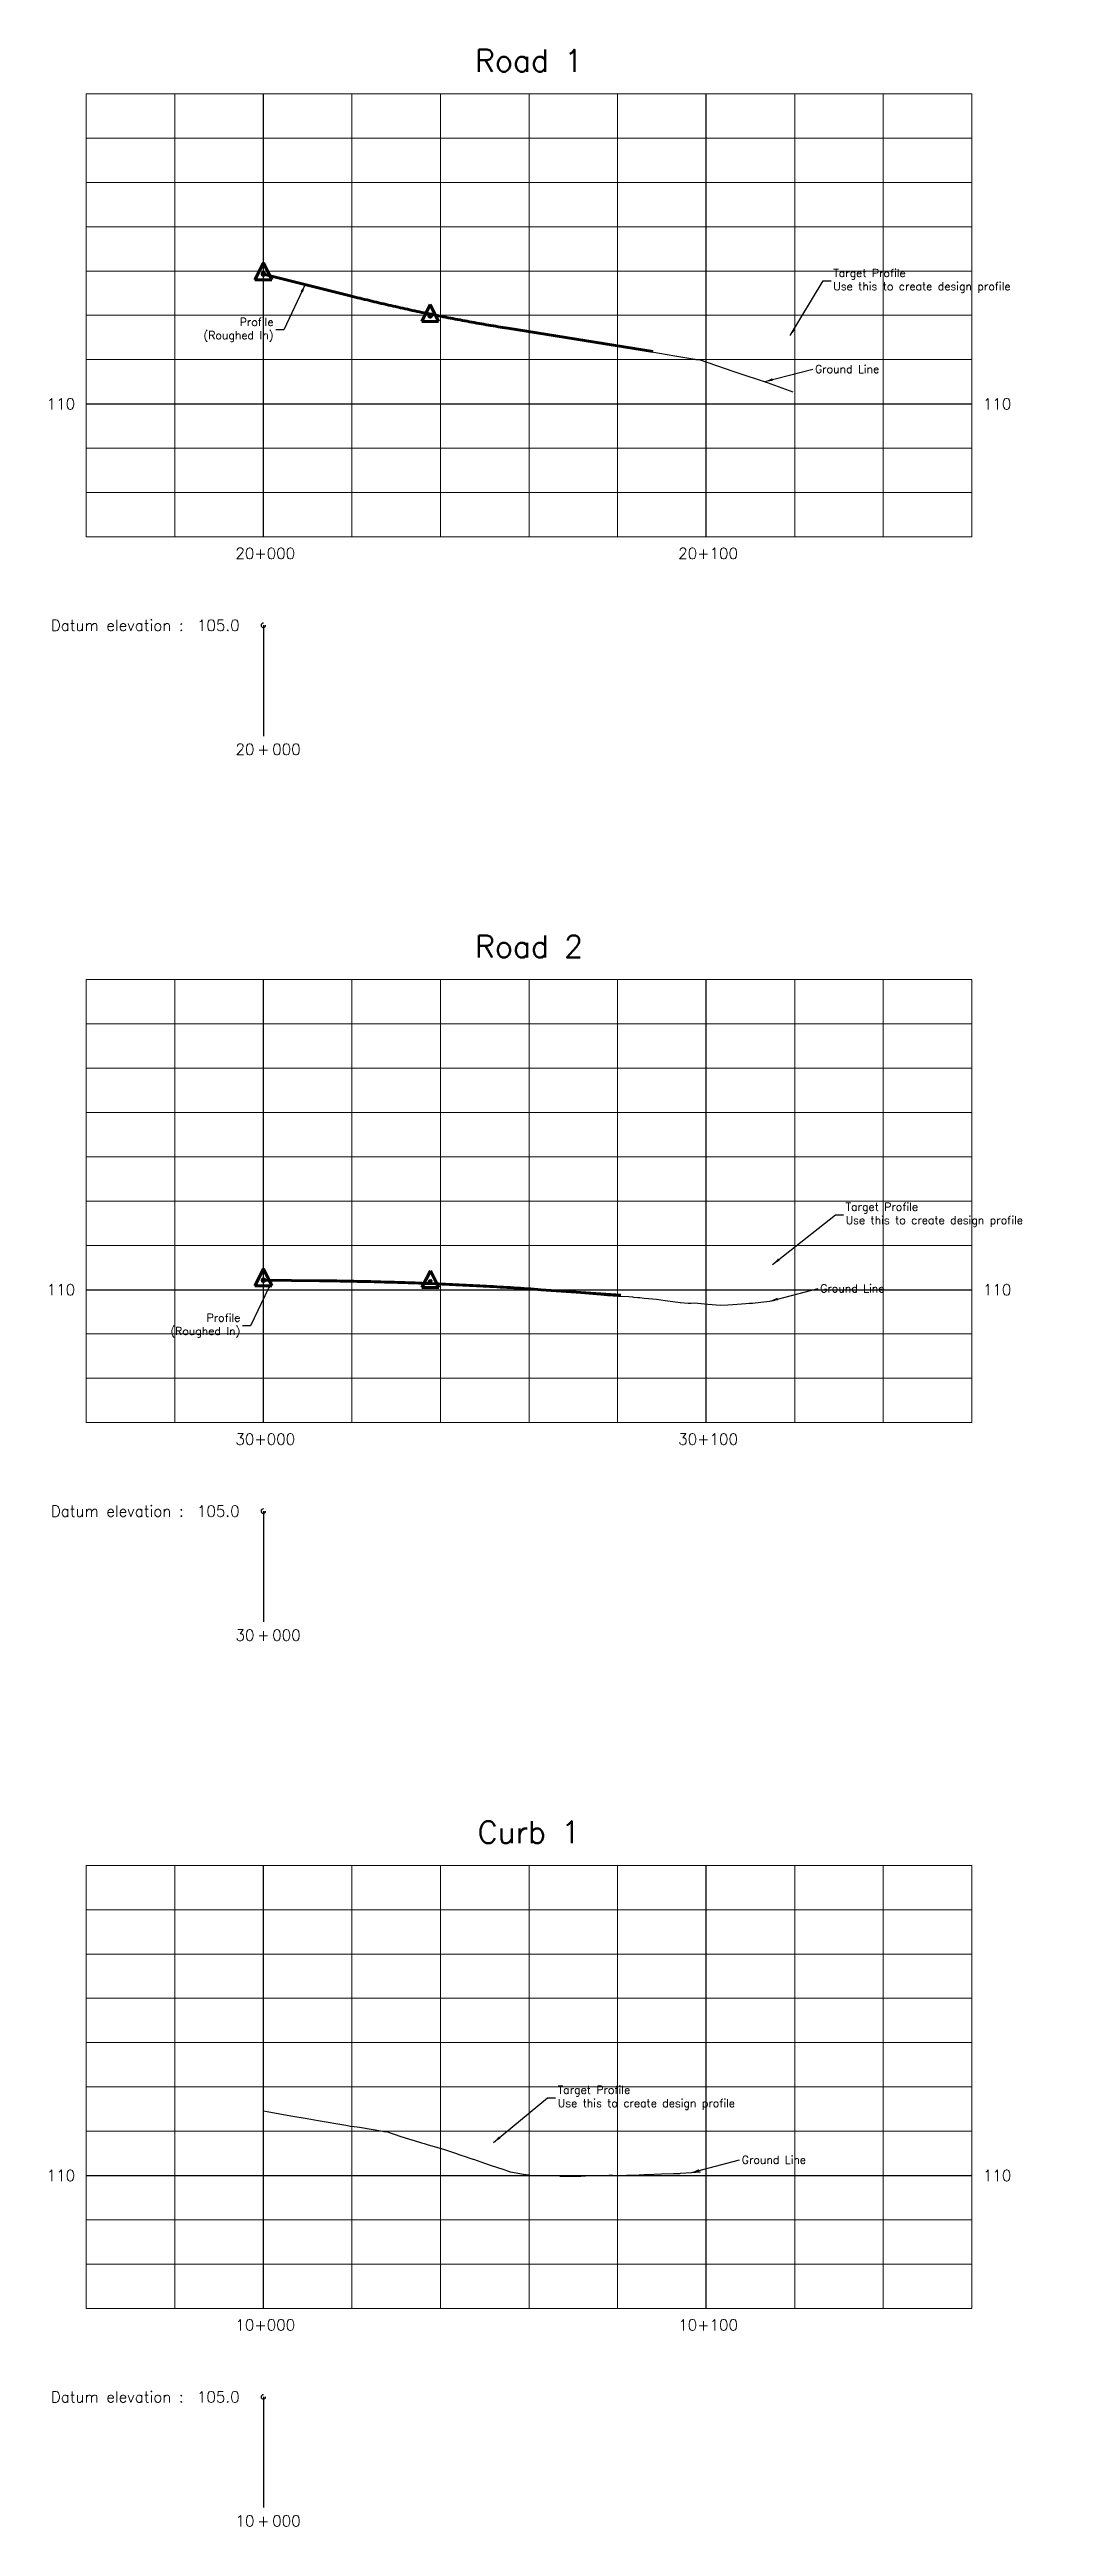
# Model space of a CAD drawing. Header units: metres. Extents: x 271 to 1209, y 128 to 817.
# Drawn here: x 984 to 1209, y 258 to 817 of the extents above; entities that cross this region are included whole.
import ezdxf
from ezdxf.enums import TextEntityAlignment as Align

# ---------------------------------------------------------------- set-up
doc = ezdxf.new("R2010")
doc.units = ezdxf.units.M
doc.layers.get('0').update_dxf_attribs({"linetype": 'CONTINUOUS'})
doc.layers.get('Defpoints').update_dxf_attribs({"linetype": 'CONTINUOUS'})
doc.layers.add('C-PROF', color=4, linetype='CONTINUOUS', lineweight=70)
doc.layers.add('C-SECT-GRID-MINR', color=251, linetype='CONTINUOUS', lineweight=13)
for name, color, linetype in [('C-PROF-EXST-GRND', 165, 'CONTINUOUS'), ('C-SECT-GRID-MAJR', 253, 'CONTINUOUS'), ('C-SECT-TEXT', 1, 'CONTINUOUS'), ('G-ANNO', 1, 'CONTINUOUS')]:
    doc.layers.add(name, color=color, linetype=linetype)
doc.styles.add('Existing 01.8 Anno', font='ROMANS.shx', dxfattribs={"height": 1.8})
doc.styles.get("Standard").update_dxf_attribs({"font": 'romans.shx'})
doc.dimstyles.new('Existing 1.8 Anno', dxfattribs={"dimtxt": 1.8, "dimasz": 1.8, "dimexe": 0.1, "dimexo": 0.1, "dimgap": 0.5, "dimtad": 0, "dimtih": 1, "dimtoh": 1, "dimdec": 3, "dimzin": 0, "dimdsep": 46, "dimtxsty": 'Existing 01.8 Anno', "dimcen": 0.1, "dimclrd": 256, "dimclre": 256, "dimclrt": 256, "dimaunit": 1, "dimadec": 4, "dimazin": 0, "dimtfac": 1, "dimtdec": 3, "dimtofl": 0, "dimtmove": 0, "dimatfit": 3, "dimfxl": 1, "dimtfillclr": 256, "dimtolj": 1, "dimtzin": 0, "dimlwd": -1, "dimlwe": -1, "dimarcsym": 0})

msp = doc.modelspace()

# ---------------------------------------------------------------- texts
at = {"layer": 'G-ANNO', "char_height": 1.8, "style": 'Existing 01.8 Anno'}
for s, insert, attachment_point in [('\\A1;Target Profile\\PUse this to create design profile', (1160.58, 765.22), 4), ('\\A1;Profile\\P(Roughed In)', (1034.16, 754.16), 6), ('\\A1;Ground Line', (1156.45, 745.34), 4), ('\\A1;Target Profile\\PUse this to create design profile', (1163.37, 554.38), 4), ('\\A1;Ground Line', (1157.63, 537.77), 4), ('\\A1;Profile\\P(Roughed In)', (1026.68, 529.34), 6), ('\\A1;Target Profile\\PUse this to create design profile', (1098.35, 355.02), 4), ('\\A1;Ground Line', (1139.92, 341.01), 4)]:
    msp.add_mtext(s, dxfattribs=dict(at, insert=insert, attachment_point=attachment_point))

# ---------------------------------------------------------------- blocks, each defined once
blk = doc.blocks.new('rflprof')
blk.add_line((0, 0), (0, -25))
blk.add_arc((0, 0), 0.5, 90, 0)
blk.add_text('Datum elevation :', height=2.5).set_placement((-18, 0), align=Align.MIDDLE_RIGHT)
blk.add_text('+', height=2.5).set_placement((0, -28), align=Align.MIDDLE)
for tag, p in [('ELEV', (-15, 0)), ('STAL', (2, -28))]:
    blk.add_attdef(tag, text='', height=2.5).set_placement(p, align=Align.MIDDLE_LEFT)
at = {"flags": 1}
for tag, p in [('VEXAG', (-5, -4.17)), ('PTLAYER', (-5, -12.5)), ('PLAYER', (-5, -8.33)), ('FNAME', (-5, -16.67)), ('SCALE', (-5, -20.83)), ('DIRECTION', (-5, -25))]:
    blk.add_attdef(tag, text='', height=2.5, dxfattribs=at).set_placement(p, align=Align.RIGHT)
blk.add_attdef('STAH', text='', height=2.5).set_placement((-2, -28), align=Align.MIDDLE_RIGHT)
blk = doc.blocks.new('*U310')
at = {"layer": 'C-SECT-GRID-MAJR'}
for p, q in [((40, 0), (40, 100)), ((140, 0), (140, 100)), ((0, 30), (200, 30))]:
    blk.add_line(p, q, dxfattribs=at)
at = {"layer": 'C-SECT-GRID-MINR'}
for p, q in [((0, 100), (200, 100)), ((0, 0), (0, 100)), ((20, 0), (20, 100)), ((40, 0), (40, 100)), ((60, 0), (60, 100)), ((80, 0), (80, 100)), ((100, 0), (100, 100)), ((120, 0), (120, 100)), ((140, 0), (140, 100)), ((160, 0), (160, 100)), ((180, 0), (180, 100)), ((200, 0), (200, 100)), ((0, 90), (200, 90)), ((0, 80), (200, 80)), ((0, 70), (200, 70)), ((0, 60), (200, 60)), ((0, 50), (200, 50)), ((0, 40), (200, 40)), ((0, 30), (200, 30)), ((0, 20), (200, 20)), ((0, 10), (200, 10)), ((0, 0), (200, 0))]:
    blk.add_line(p, q, dxfattribs=at)
at = {"layer": 'C-SECT-TEXT'}
blk.add_text('Road 1', height=5, dxfattribs=at).set_placement((100, 105), align=Align.CENTER)
blk.add_text('110', height=2.5, dxfattribs=at).set_placement((-2.5, 30), align=Align.MIDDLE_RIGHT)
blk.add_text('110', height=2.5, dxfattribs=at).set_placement((202.5, 30), align=Align.MIDDLE_LEFT)
for s, p in [('20+000', (33.69, -5)), ('20+100', (133.69, -5))]:
    blk.add_text(s, height=2.5, dxfattribs=at).set_placement(p)
blk = doc.blocks.new('*U311')
at = {"layer": 'C-SECT-GRID-MAJR'}
for p, q in [((40, 0), (40, 100)), ((140, 0), (140, 100)), ((0, 30), (200, 30))]:
    blk.add_line(p, q, dxfattribs=at)
at = {"layer": 'C-SECT-GRID-MINR'}
for p, q in [((0, 100), (200, 100)), ((0, 0), (0, 100)), ((20, 0), (20, 100)), ((40, 0), (40, 100)), ((60, 0), (60, 100)), ((80, 0), (80, 100)), ((100, 0), (100, 100)), ((120, 0), (120, 100)), ((140, 0), (140, 100)), ((160, 0), (160, 100)), ((180, 0), (180, 100)), ((200, 0), (200, 100)), ((0, 90), (200, 90)), ((0, 80), (200, 80)), ((0, 70), (200, 70)), ((0, 60), (200, 60)), ((0, 50), (200, 50)), ((0, 40), (200, 40)), ((0, 30), (200, 30)), ((0, 20), (200, 20)), ((0, 10), (200, 10)), ((0, 0), (200, 0))]:
    blk.add_line(p, q, dxfattribs=at)
at = {"layer": 'C-SECT-TEXT'}
blk.add_text('Curb 1', height=5, dxfattribs=at).set_placement((100, 105), align=Align.CENTER)
blk.add_text('110', height=2.5, dxfattribs=at).set_placement((-2.5, 30), align=Align.MIDDLE_RIGHT)
blk.add_text('110', height=2.5, dxfattribs=at).set_placement((202.5, 30), align=Align.MIDDLE_LEFT)
for s, p in [('10+000', (33.69, -5)), ('10+100', (133.69, -5))]:
    blk.add_text(s, height=2.5, dxfattribs=at).set_placement(p)
blk = doc.blocks.new('*U313')
at = {"layer": 'C-SECT-GRID-MAJR'}
for p, q in [((40, 0), (40, 100)), ((140, 0), (140, 100)), ((0, 30), (200, 30))]:
    blk.add_line(p, q, dxfattribs=at)
at = {"layer": 'C-SECT-GRID-MINR'}
for p, q in [((0, 100), (200, 100)), ((0, 0), (0, 100)), ((20, 0), (20, 100)), ((40, 0), (40, 100)), ((60, 0), (60, 100)), ((80, 0), (80, 100)), ((100, 0), (100, 100)), ((120, 0), (120, 100)), ((140, 0), (140, 100)), ((160, 0), (160, 100)), ((180, 0), (180, 100)), ((200, 0), (200, 100)), ((0, 90), (200, 90)), ((0, 80), (200, 80)), ((0, 70), (200, 70)), ((0, 60), (200, 60)), ((0, 50), (200, 50)), ((0, 40), (200, 40)), ((0, 30), (200, 30)), ((0, 20), (200, 20)), ((0, 10), (200, 10)), ((0, 0), (200, 0))]:
    blk.add_line(p, q, dxfattribs=at)
at = {"layer": 'C-SECT-TEXT'}
blk.add_text('Road 2', height=5, dxfattribs=at).set_placement((100, 105), align=Align.CENTER)
blk.add_text('110', height=2.5, dxfattribs=at).set_placement((-2.5, 30), align=Align.MIDDLE_RIGHT)
blk.add_text('110', height=2.5, dxfattribs=at).set_placement((202.5, 30), align=Align.MIDDLE_LEFT)
for s, p in [('30+000', (33.69, -5)), ('30+100', (133.69, -5))]:
    blk.add_text(s, height=2.5, dxfattribs=at).set_placement(p)
blk = doc.blocks.new('PVI2')
for p, q in [((0, 0.1), (-0.075, -0.05)), ((0.075, -0.05), (0, 0.1)), ((-0.075, -0.05), (0.075, -0.05))]:
    blk.add_line(p, q)
blk.add_circle((0, 0), 0.0125)
at = {"flags": 1}
for tag, p in [('K', (0, -0.005)), ('LENGTH', (0, -0.033))]:
    blk.add_attdef(tag, text='', height=0.01, dxfattribs=at).set_placement(p, align=Align.CENTER)

# ---------------------------------------------------------------- linework, layer by layer
at = {"layer": 'C-PROF'}
for p, q in [((1031.87, 766.77), (1052.05, 761.72)), ((1087.05, 754.55), (1119.81, 749.31)), ((1031.87, 539.6), (1044.58, 539.47)), ((1094.58, 537.47), (1112.59, 536.21))]:
    msp.add_line(p, q, dxfattribs=at)
for points in [[(1052.05, 761.72), (1052.59, 761.59), (1053.13, 761.45), (1053.66, 761.32), (1054.2, 761.19), (1054.74, 761.06), (1055.28, 760.93), (1055.82, 760.8), (1056.36, 760.67), (1056.89, 760.54), (1057.43, 760.41), (1057.97, 760.29), (1058.51, 760.16), (1059.05, 760.04), (1059.59, 759.91), (1060.13, 759.79), (1060.66, 759.66), (1061.2, 759.54), (1061.74, 759.42), (1062.28, 759.3), (1062.82, 759.18), (1063.36, 759.06), (1063.89, 758.94), (1064.43, 758.82), (1064.97, 758.71), (1065.51, 758.59), (1066.05, 758.47), (1066.59, 758.36), (1067.13, 758.25), (1067.66, 758.13), (1068.2, 758.02), (1068.74, 757.91), (1069.28, 757.8), (1069.82, 757.69), (1070.36, 757.58), (1070.89, 757.47), (1071.43, 757.36), (1071.97, 757.25), (1072.51, 757.15), (1073.05, 757.04), (1073.59, 756.93), (1074.13, 756.83), (1074.66, 756.73), (1075.2, 756.62), (1075.74, 756.52), (1076.28, 756.42), (1076.82, 756.32), (1077.36, 756.22), (1077.89, 756.12), (1078.43, 756.02), (1078.97, 755.92), (1079.51, 755.83), (1080.05, 755.73), (1080.59, 755.63), (1081.13, 755.54), (1081.66, 755.45), (1082.2, 755.35), (1082.74, 755.26), (1083.28, 755.17), (1083.82, 755.08), (1084.36, 754.99), (1084.89, 754.9), (1085.43, 754.81), (1085.97, 754.72), (1086.51, 754.63), (1087.05, 754.55)], [(1044.58, 539.47), (1045.35, 539.47), (1046.12, 539.46), (1046.89, 539.45), (1047.66, 539.44), (1048.43, 539.43), (1049.2, 539.41), (1049.97, 539.4), (1050.74, 539.39), (1051.5, 539.38), (1052.27, 539.36), (1053.04, 539.35), (1053.81, 539.33), (1054.58, 539.31), (1055.35, 539.3), (1056.12, 539.28), (1056.89, 539.26), (1057.66, 539.24), (1058.43, 539.22), (1059.2, 539.2), (1059.97, 539.18), (1060.74, 539.16), (1061.5, 539.13), (1062.27, 539.11), (1063.04, 539.08), (1063.81, 539.06), (1064.58, 539.03), (1065.35, 539.01), (1066.12, 538.98), (1066.89, 538.95), (1067.66, 538.92), (1068.43, 538.89), (1069.2, 538.86), (1069.97, 538.83), (1070.74, 538.8), (1071.5, 538.77), (1072.27, 538.74), (1073.04, 538.7), (1073.81, 538.67), (1074.58, 538.63), (1075.35, 538.6), (1076.12, 538.56), (1076.89, 538.52), (1077.66, 538.49), (1078.43, 538.45), (1079.2, 538.41), (1079.97, 538.37), (1080.74, 538.33), (1081.5, 538.29), (1082.27, 538.24), (1083.04, 538.2), (1083.81, 538.16), (1084.58, 538.11), (1085.35, 538.07), (1086.12, 538.02), (1086.89, 537.98), (1087.66, 537.93), (1088.43, 537.88), (1089.2, 537.83), (1089.97, 537.78), (1090.74, 537.73), (1091.5, 537.68), (1092.27, 537.63), (1093.04, 537.58), (1093.81, 537.53), (1094.58, 537.47)]]:
    msp.add_lwpolyline(points, dxfattribs=at)
at = {"layer": 'C-PROF-EXST-GRND', "flags": 128}
for points in [[(1031.87, 766.69), (1043.41, 763.86), (1046.22, 763.19), (1050.31, 762.21), (1059.7, 759.96), (1069.97, 757.48), (1070.01, 757.47), (1070.13, 757.47), (1071.59, 757.23), (1071.59, 757.23), (1077.82, 756.2), (1084.9, 755.05), (1089.15, 754.37), (1096.36, 753.14), (1098.2, 752.83), (1108.42, 751.08), (1111.51, 750.58), (1113.29, 750.29), (1116.12, 749.85), (1124.81, 748.33), (1129.34, 747.55), (1129.55, 747.51), (1129.56, 747.51), (1129.98, 747.48), (1130.09, 747.47), (1130.27, 747.46), (1138.12, 744.8), (1138.54, 744.66), (1145.67, 742.3), (1151.42, 740.21)], [(1031.87, 539.63), (1031.91, 539.62), (1032.37, 539.63), (1033.83, 539.58), (1035.31, 539.52), (1035.91, 539.53), (1036.51, 539.54), (1036.95, 539.56), (1037.41, 539.59), (1038.85, 539.54), (1040.3, 539.48), (1040.57, 539.49), (1040.84, 539.5), (1041.68, 539.5), (1042.52, 539.5), (1044.84, 539.46), (1047.2, 539.38), (1047.5, 539.38), (1047.8, 539.38), (1048.66, 539.38), (1049.51, 539.37), (1050.01, 539.36), (1050.51, 539.37), (1053.3, 539.33), (1056.13, 539.24), (1056.59, 539.23), (1057.06, 539.24), (1059.02, 539.19), (1061.02, 539.11), (1061.36, 539.11), (1062.93, 539.06), (1064.51, 538.99), (1064.67, 538.99), (1064.83, 538.99), (1064.91, 538.98), (1064.99, 538.98), (1065.15, 538.98), (1068.34, 538.88), (1071.64, 538.73), (1071.81, 538.72), (1071.98, 538.71), (1075.34, 538.57), (1075.52, 538.56), (1078.97, 538.46), (1082.53, 538.28), (1082.7, 538.26), (1082.86, 538.25), (1086.67, 538.02), (1090.71, 537.7), (1090.77, 537.69), (1090.84, 537.68), (1090.89, 537.68), (1090.94, 537.67), (1093.16, 537.55), (1093.71, 537.51), (1093.71, 537.51), (1094.27, 537.48), (1094.54, 537.48), (1095.08, 537.47), (1096.08, 537.47), (1096.22, 537.47), (1097.48, 537.4), (1097.5, 537.4), (1097.52, 537.4), (1098.37, 537.31), (1099.21, 537.23), (1099.3, 537.22), (1099.41, 537.21), (1100.66, 537.02), (1101.87, 536.86), (1104.46, 536.6), (1108.12, 536.3), (1108.82, 536.24), (1109.61, 536.15), (1112.05, 536), (1114.43, 535.93), (1115.22, 535.82), (1115.45, 535.79), (1116.43, 535.68), (1116.92, 535.67), (1117.9, 535.55), (1118.86, 535.45), (1120.68, 535.33), (1122.59, 535.02), (1124.36, 534.77), (1125.98, 534.58), (1126.11, 534.57), (1127.78, 534.44), (1128.49, 534.46), (1129.2, 534.47), (1132.25, 534.18), (1135.1, 534.01), (1136.74, 534.06), (1137.89, 534.12), (1140.85, 534.36), (1141.61, 534.4), (1142.35, 534.42), (1144.25, 534.63), (1146.28, 534.91), (1147.49, 535.07)], [(1031.87, 352.03), (1032.71, 351.9), (1038.07, 350.96), (1041.8, 350.32), (1044.28, 349.89), (1050.48, 348.82), (1051.53, 348.64), (1052.39, 348.52), (1053.09, 348.43), (1053.6, 348.36), (1056.69, 347.82), (1058.81, 347.47), (1059.09, 347.38), (1059.24, 347.37), (1059.66, 347.37), (1062.89, 346.3), (1067.12, 344.99), (1067.61, 344.84), (1068.16, 344.67), (1069.1, 344.37), (1072.52, 343.39), (1073.67, 343.03), (1075.05, 342.56), (1075.3, 342.48), (1075.3, 342.48), (1076.25, 342.16), (1077.68, 341.66), (1078.49, 341.41), (1079.21, 341.19), (1079.33, 341.15), (1080.17, 340.84), (1080.98, 340.54), (1083.35, 339.76), (1083.35, 339.76), (1085.92, 338.92), (1086.17, 338.82), (1086.38, 338.74), (1086.75, 338.6), (1087.2, 338.43), (1087.46, 338.34), (1087.54, 338.31), (1087.65, 338.28), (1090.64, 337.79), (1091.74, 337.58), (1092.32, 337.49), (1092.61, 337.47), (1093.64, 337.46), (1093.7, 337.46), (1094.1, 337.45), (1095.04, 337.43), (1095.9, 337.43), (1095.93, 337.43), (1098.81, 337.36), (1098.83, 337.36), (1098.86, 337.35), (1100.13, 337.3), (1100.13, 337.3), (1101.21, 337.29), (1103.54, 337.33), (1105.77, 337.43), (1106.14, 337.45), (1106.21, 337.45), (1106.89, 337.47), (1107.74, 337.48), (1107.9, 337.49), (1109.86, 337.51), (1110.78, 337.52), (1112.3, 337.5), (1112.7, 337.49), (1113.91, 337.53), (1113.94, 337.53), (1113.97, 337.52), (1115.63, 337.56), (1117.89, 337.68), (1117.95, 337.68), (1118.01, 337.68), (1118.39, 337.68), (1121.79, 337.81), (1124.48, 337.88), (1125.49, 337.93), (1125.61, 337.94), (1125.74, 337.94), (1125.9, 337.95), (1126.06, 337.97), (1128.58, 338.15), (1130.57, 338.27)]]:
    msp.add_lwpolyline(points, dxfattribs=at)

# ---------------------------------------------------------------- block references
for name, p in [('*U310', (991.87, 707.47)), ('*U313', (991.87, 507.47)), ('*U311', (991.87, 307.47))]:
    msp.add_blockref(name, p)
at = {"layer": 'C-PROF', "xscale": 25.4, "yscale": 25.4, "zscale": 25.4}
for p in [(1031.87, 766.77), (1069.55, 757.35), (1031.87, 539.6), (1069.58, 539.22)]:
    msp.add_blockref('PVI2', p, dxfattribs=at)
at = {"layer": 'Defpoints'}
for p, values in [((1031.87, 687.47), {'STAH': '20', 'STAL': '000', 'ELEV': '105.0'}), ((1031.87, 487.47), {'STAH': '30', 'STAL': '000', 'ELEV': '105.0'}), ((1031.87, 287.47), {'STAH': '10', 'STAL': '000', 'ELEV': '105.0'})]:
    msp.add_blockref('rflprof', p, dxfattribs=at).add_auto_attribs(values)

msp.set_redraw_order([(e.dxf.handle, doc.entitydb.next_handle()) for e in msp.query("TEXT MTEXT ATTDEF DIMENSION ARC_DIMENSION")])  # texts and dimensions are drawn at this point

# ---------------------------------------------------------------- leaders
at = {"layer": 'G-ANNO', "annotation_type": 0, "has_hookline": 1}
for points, hookline_direction, text_width in [([(1041.32, 764.4), (1036.46, 754.16), (1034.66, 754.16)], 1, 17.31), ([(1150.87, 752.88), (1158.28, 765.22), (1160.08, 765.22)], 0, 46.03), ([(1145.11, 742.49), (1155.95, 745.34)], 0, 16.03), ([(1146.87, 543.14), (1161.07, 554.38), (1162.87, 554.38)], 0, 46.03), ([(1033.83, 539.58), (1028.98, 529.34), (1027.18, 529.34)], 1, 17.31), ([(1146.28, 534.91), (1157.13, 537.77)], 0, 16.03), ([(1083.87, 344.91), (1096.05, 355.02), (1097.85, 355.02)], 0, 46.03), ([(1128.58, 338.15), (1139.42, 341.01)], 0, 16.03)]:
    msp.add_leader(points, dimstyle='Existing 1.8 Anno', override={"dimscale": 0, "dimaunit": 0}, dxfattribs=dict(at, hookline_direction=hookline_direction, text_width=text_width))

doc.saveas('drawing.dxf')
